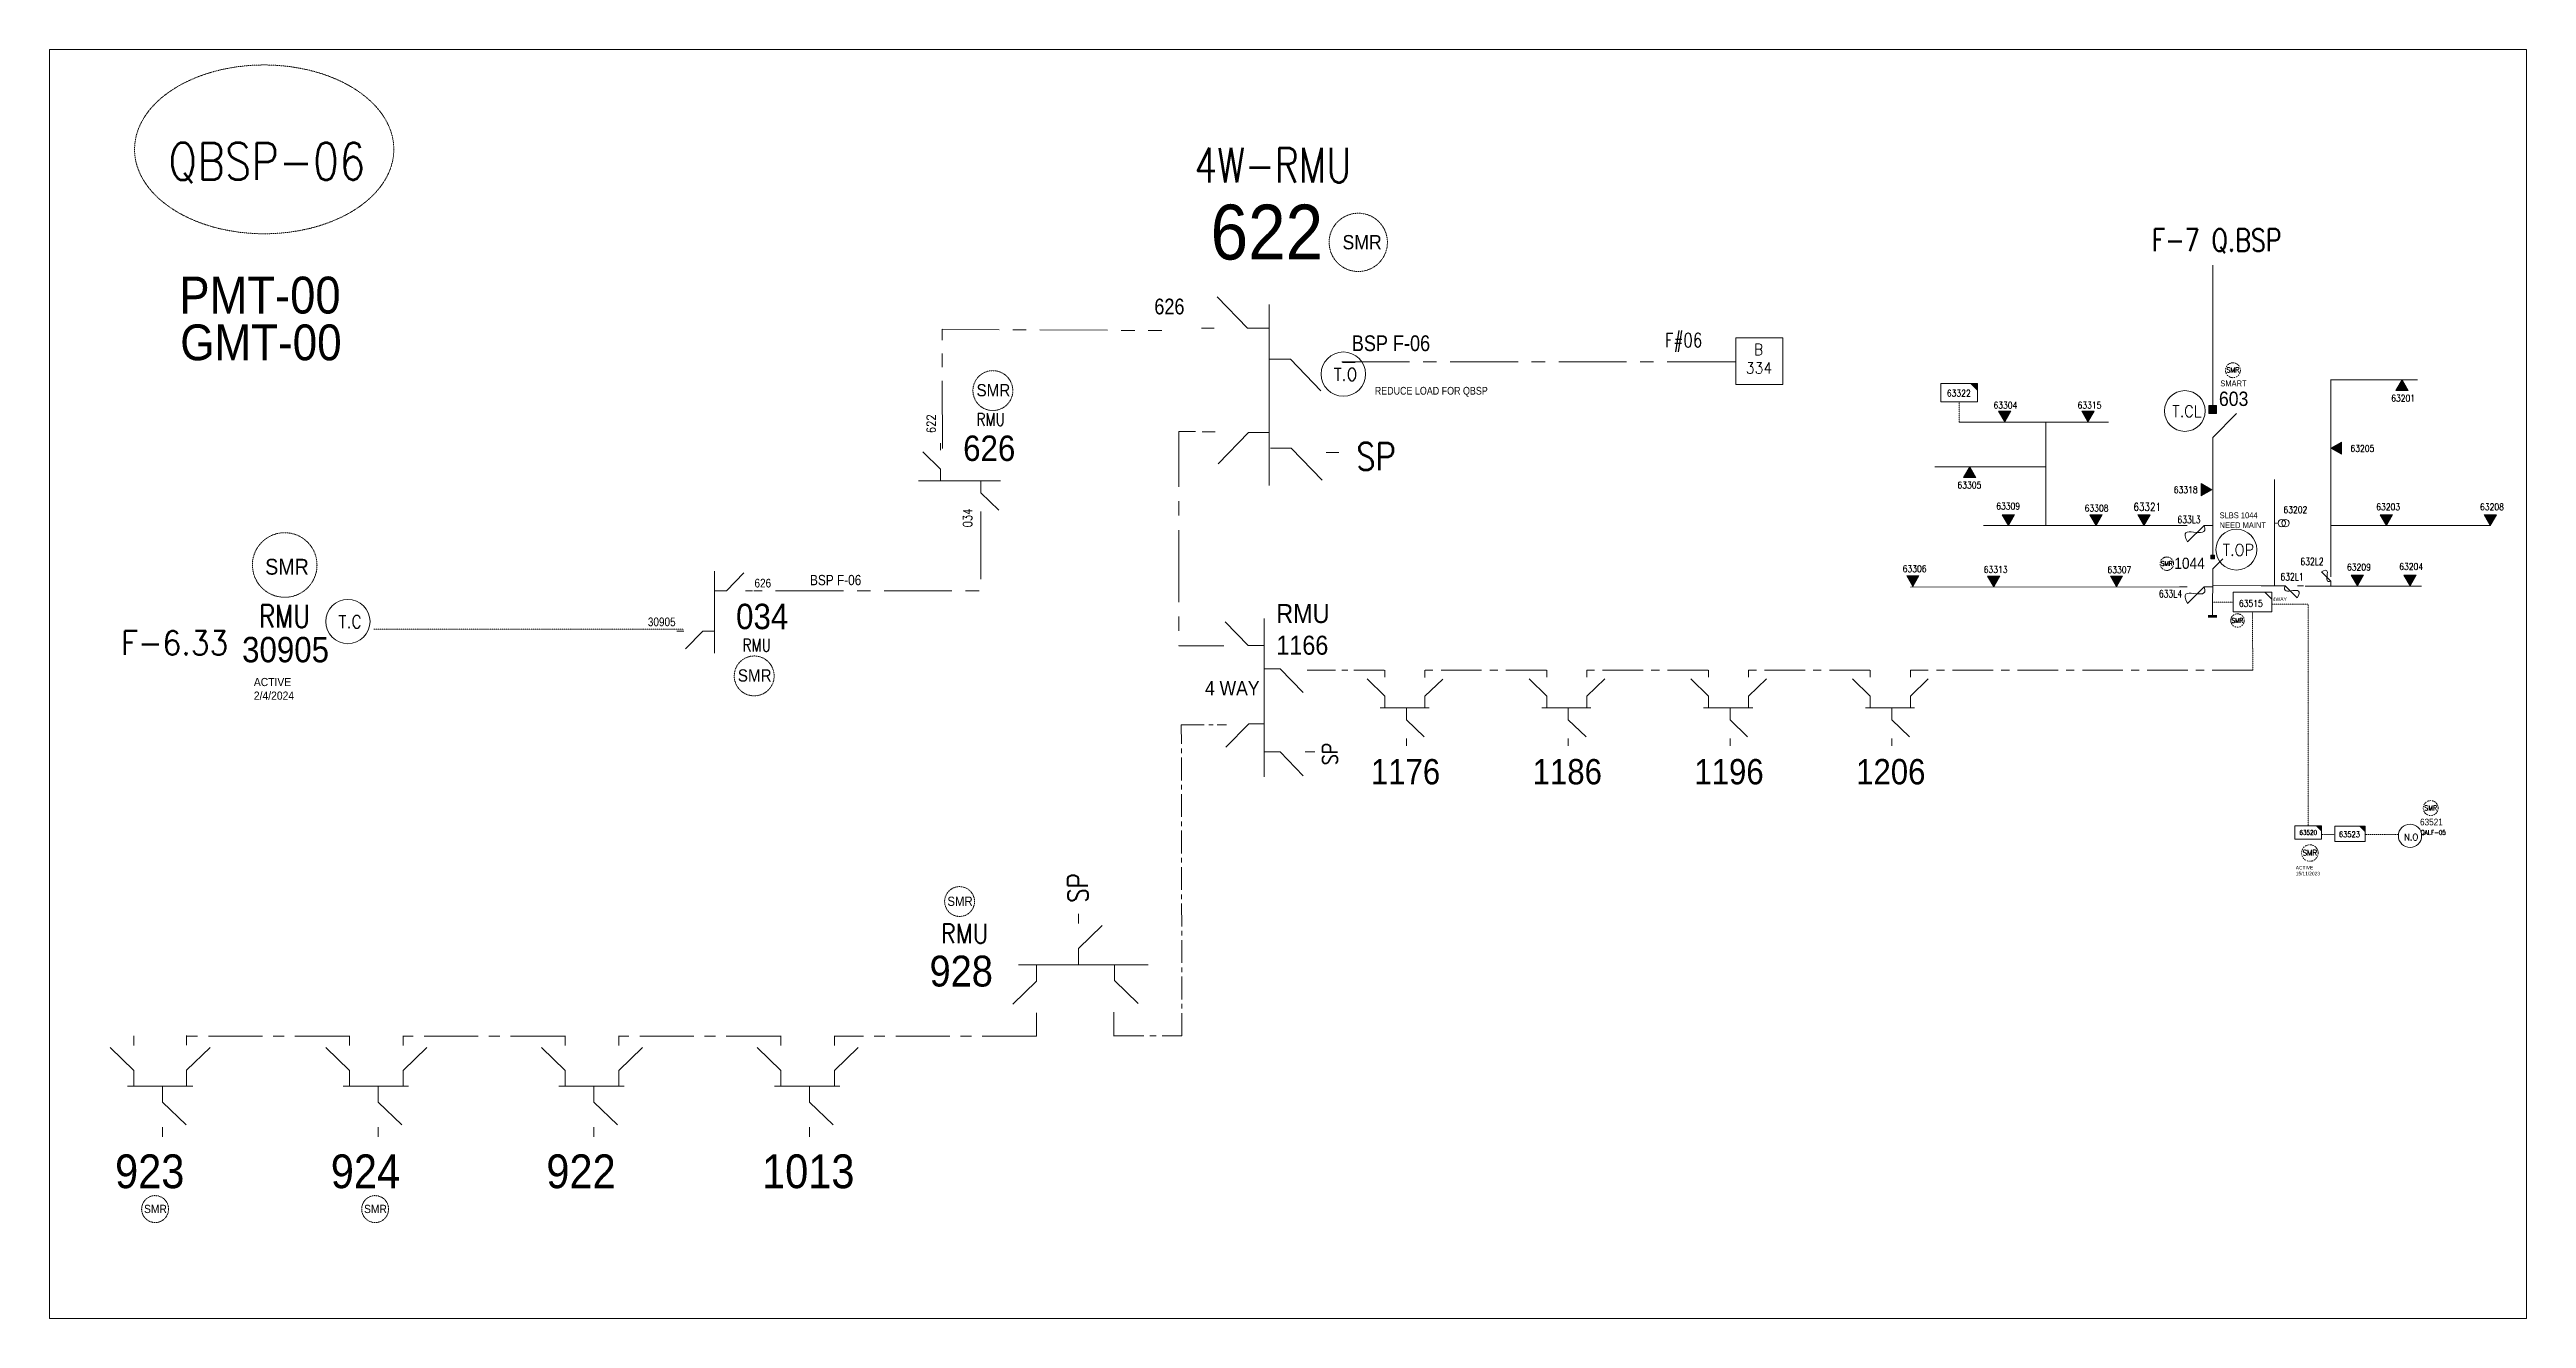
# Model space of a CAD drawing. Header units: metres. Extents: x 65984 to 144644, y -19036 to 23726.
# Drawn here: x 86598 to 88324, y 9279 to 10163 of the extents above; entities that cross this region are included whole.
import ezdxf
from ezdxf.enums import TextEntityAlignment as Align

# ---------------------------------------------------------------- set-up
doc = ezdxf.new("R2010")
doc.units = ezdxf.units.M
doc.header["$MEASUREMENT"] = 0
for name, pattern in [('( Center )', [2, 1.25, -0.25, 0.25, -0.25]), ('DGN Style 2', [0.023128, 0, -0.023128]), ('DGN Style 3', [0.013877, 0, -0.013877]), ('DGN Style 4', [1.6, 0.8, -0.4, 0, -0.4])]:
    doc.linetypes.add(name, pattern=pattern)
doc.layers.get('0').update_dxf_attribs({"color": 95, "lineweight": 40})
for name, color, linetype, lineweight in [('ABS', 7, 'Continuous', 40), ('ABS NUMBER', 112, 'Continuous', 30), ('d_eos', 111, 'Continuous', 40), ('d_eos no', 121, 'Continuous', 40), ('d_fco text', 95, 'Continuous', 40), ('d_switch', 95, 'Continuous', 40), ('d_tf', 1, 'Continuous', 40), ('d_tf no', 6, 'Continuous', 40), ('d_ug cable', 95, 'Continuous', 40), ('d_ug main line', 95, 'Continuous', 40), ('d_village name', 7, 'Continuous', 40), ('FDR  1  16', 234, 'Continuous', 40), ('fedr no', 95, 'Continuous', 40), ('GRID STATION  04', 7, 'Continuous', 40), ('Level 37', 7, 'Continuous', 0), ('O H MAIN FEEDER', 4, 'Continuous', 100), ('SW N O', 114, 'Continuous', 30)]:
    doc.layers.add(name, color=color, linetype=linetype, lineweight=lineweight)
doc.styles.add('NASKHF', font='naskhf.shx', dxfattribs={"height": 8})
doc.styles.add('Style-Arial', font='arial.ttf')
doc.styles.add('Style-ENGINEERING', font='ENGINEERING.shx')
doc.styles.add('Style-msdefault', font='msdefault.shx')
doc.styles.add('Style-simplex', font='simplex.shx')
doc.styles.add('Style-STANDARD', font='STANDARD.shx')

msp = doc.modelspace()

# ---------------------------------------------------------------- texts
at = {"color": 55, "linetype": 'Continuous', "lineweight": 13, "style": 'Style-STANDARD', "width": 0.857143}
msp.add_text('F-7 Q.BSP', height=15.49, dxfattribs=at).set_placement((88108.3, 10030.5), align=Align.MIDDLE_CENTER)
at = {"color": 7, "linetype": 'Continuous', "lineweight": 13, "style": 'Style-STANDARD', "width": 0.833333}
for s, p in [('633L3', (88089, 9835.7)), ('633L4', (88076.1, 9784.1)), ('632L1', (88160.8, 9795.9))]:
    msp.add_text(s, height=5.12, dxfattribs=at).set_placement(p, align=Align.MIDDLE_CENTER)
at = {"color": 94, "linetype": 'Continuous', "lineweight": 13, "style": 'Style-STANDARD', "width": 0.833333}
msp.add_text('632L2', height=5.12, dxfattribs=at).set_placement((88174.7, 9806.5), align=Align.MIDDLE_CENTER)
at = {"layer": 'ABS NUMBER', "color": 2, "lineweight": 13, "style": 'Style-Arial', "width": 0.88}
for s, height, p in [('603', 10, (88120.1, 9919.9)), ('1044', 7.78, (88089.4, 9805.3))]:
    msp.add_text(s, height=height, dxfattribs=at).set_placement(p, align=Align.MIDDLE_CENTER)
at = {"layer": 'd_eos no', "color": 7, "linetype": 'Continuous', "lineweight": 13, "style": 'Style-Arial', "width": 0.88}
for s, height, p in [('PMT-00', 25.7, (86688.8, 10005)), ('GMT-00', 24.95, (86689.4, 9971.7))]:
    msp.add_text(s, height=height, dxfattribs=at).set_placement(p, align=Align.TOP_LEFT)
at = {"layer": 'd_eos no', "color": 7, "linetype": 'Continuous', "lineweight": 13, "ltscale": 0.5625, "style": 'Style-Arial', "width": 0.88}
for s, p in [('1176', (87519, 9668.9)), ('1186', (87631.7, 9668.9)), ('1196', (87744.4, 9668.9)), ('1206', (87857.1, 9668.9))]:
    msp.add_text(s, height=17.65, dxfattribs=at).set_placement(p, align=Align.TOP_LEFT)
at = {"layer": 'd_eos no', "color": 2, "linetype": 'Continuous', "lineweight": 13, "ltscale": 0.75, "style": 'Style-Arial', "width": 0.88}
for s, p in [('923', (86644, 9393.4)), ('924', (86794.3, 9393.4))]:
    msp.add_text(s, height=23.54, dxfattribs=at).set_placement(p, align=Align.TOP_LEFT)
at = {"layer": 'd_eos no', "color": 7, "linetype": 'Continuous', "lineweight": 13, "ltscale": 0.75, "style": 'Style-Arial', "width": 0.88}
for s, p in [('922', (86944.5, 9393.4)), ('1013', (87094.8, 9393.4))]:
    msp.add_text(s, height=23.54, dxfattribs=at).set_placement(p, align=Align.TOP_LEFT)
at = {"layer": 'd_eos no', "color": 7, "linetype": 'Continuous', "lineweight": 13, "ltscale": 0.421875, "insert": (87453.1, 9776.9), "char_height": 13.24, "width": 34.253, "attachment_point": 1, "style": 'Style-STANDARD'}
msp.add_mtext('\\fArial|b0|i0|c178178|p39;\\H1x;\\W0.88;RMU\\P1166', dxfattribs=at)
at = {"layer": 'd_eos no', "color": 7, "linetype": 'Continuous', "lineweight": 13, "ltscale": 0.316406, "insert": (87403.4, 9723.2), "char_height": 9.93, "width": 59.581, "attachment_point": 1, "style": 'Style-STANDARD'}
msp.add_mtext('\\fArial|b0|i0|c178178|p39;\\H1x;\\W0.88;4 WAY', dxfattribs=at)
at = {"layer": 'd_switch', "color": 220, "linetype": 'Continuous', "lineweight": 13, "style": 'Style-msdefault', "width": 0.857143}
msp.add_text('BSP F-06', height=10.98, dxfattribs=at).set_placement((87505.7, 9964.1), align=Align.TOP_LEFT)
at = {"layer": 'd_switch', "color": 2, "linetype": 'Continuous', "lineweight": 30, "ltscale": 0.9, "style": 'Style-ENGINEERING', "width": 0.857143}
msp.add_text('REDUCE LOAD FOR QBSP', height=5.421, rotation=0.0026, dxfattribs=at).set_placement((87521.7, 9928.2), align=Align.TOP_LEFT)
at = {"layer": 'd_switch', "color": 7, "linetype": 'Continuous', "lineweight": 13, "width": 0.857143}
for s, height, style, p in [('626', 6.08, 'Style-ENGINEERING', (87089.5, 9794.5)), ('BSP F-06', 7.19, 'Style-msdefault', (87128.2, 9797.2)), ('30905', 6.08, 'Style-ENGINEERING', (87015.2, 9767.5))]:
    msp.add_text(s, height=height, dxfattribs=dict(at, style=style)).set_placement(p, align=Align.TOP_LEFT)
at = {"layer": 'd_tf no', "color": 1, "linetype": 'Continuous', "lineweight": 13, "ltscale": 0.9, "style": 'Style-simplex', "width": 0.909091}
for p in [(88119.6, 9940), (88257.4, 9634.8)]:
    msp.add_text('SMR', height=3.54, dxfattribs=at).set_placement(p, align=Align.MIDDLE_CENTER)
at = {"layer": 'd_tf no', "color": 94, "linetype": 'Continuous', "lineweight": 13, "style": 'Style-STANDARD', "width": 0.909091}
for s, p in [('63304', (87961.1, 9915.4)), ('63315', (88019.7, 9915.4)), ('63201', (88238.2, 9920.3)), ('63205', (88209.8, 9885.3)), ('63305', (87936, 9859.8)), ('63318', (88086.7, 9856.5)), ('63309', (87963, 9845.1)), ('63308', (88024.6, 9843.7)), ('63202', (88163.1, 9842.6)), ('63203', (88227.8, 9844.6)), ('63208', (88300.1, 9844.6)), ('63306', (87897.8, 9801.5)), ('63313', (87954.3, 9800.9)), ('63307', (88040.5, 9800.8)), ('63209', (88207.4, 9802.6)), ('63204', (88243.8, 9803))]:
    msp.add_text(s, height=4.69, dxfattribs=at).set_placement(p, align=Align.MIDDLE_CENTER)
at = {"layer": 'd_tf no', "color": 1, "linetype": 'Continuous', "lineweight": 13, "ltscale": 0.81, "style": 'Style-simplex', "width": 0.909091}
for p in [(88073.5, 9805.1), (88122.7, 9765.5)]:
    msp.add_text('SMR', height=3.19, dxfattribs=at).set_placement(p, align=Align.MIDDLE_CENTER)
at = {"layer": 'd_tf no', "color": 2, "linetype": 'Continuous', "lineweight": 13, "width": 0.909091}
for s, style, p in [('63515', 'Style-STANDARD', (88132.1, 9777.3)), ('63521', 'Style-msdefault', (88257.9, 9625))]:
    msp.add_text(s, height=4.69, dxfattribs=dict(at, style=style)).set_placement(p, align=Align.MIDDLE_CENTER)
at = {"layer": 'd_tf no', "color": 2, "linetype": 'Continuous', "lineweight": 13, "ltscale": 0.782638, "style": 'Style-STANDARD', "width": 0.909091}
msp.add_text('63520', height=3.16, dxfattribs=at).set_placement((88172.1, 9617.7), align=Align.MIDDLE_CENTER)
at = {"layer": 'd_tf no', "color": 94, "linetype": 'Continuous', "lineweight": 40, "ltscale": 0.86824, "style": 'Style-STANDARD', "width": 0.909091}
msp.add_text('63523', height=3.77, dxfattribs=at).set_placement((88200.8, 9616.4), align=Align.MIDDLE_CENTER)
at = {"layer": 'd_tf no', "color": 1, "linetype": 'Continuous', "lineweight": 13, "style": 'Style-simplex', "width": 0.909091}
msp.add_text('SMR', height=3.94, dxfattribs=at).set_placement((88173.2, 9603.6), align=Align.MIDDLE_CENTER)
at = {"layer": 'd_tf no', "color": 2, "lineweight": 13, "attachment_point": 1, "style": 'NASKHF'}
for insert, char_height in [((87499.2, 10034), 9.953), ((87244.2, 9930.2), 8.567), ((86748.6, 9808.4), 11.059), ((87077.9, 9731.4), 8.567), ((86664.2, 9358.3), 5.783), ((86817.5, 9358.3), 5.783)]:
    msp.add_mtext('\\Fmsdefault;\\H1x;\\W0.925;SMR\\P', dxfattribs=dict(at, insert=insert, char_height=char_height))
at = {"layer": 'd_tf no', "color": 94, "linetype": 'Continuous', "lineweight": 13, "insert": (87928.6, 9923.8), "char_height": 4.694, "width": 22.699, "attachment_point": 5, "line_spacing_factor": 0.6, "style": 'Style-STANDARD'}
msp.add_mtext('\\H1x;\\W0.909091;63322', dxfattribs=at)
at = {"layer": 'd_tf no', "color": 2, "linetype": 'Continuous', "lineweight": 40, "insert": (88110.8, 9932.7), "char_height": 4.136, "attachment_point": 1, "style": 'NASKHF'}
msp.add_mtext('\\Fmsdefault;\\H1x;\\W0.947368;SMART', dxfattribs=at)
at = {"layer": 'd_tf no', "color": 94, "linetype": 'Continuous', "lineweight": 13, "ltscale": 1.293568, "insert": (88059.9, 9844.6), "char_height": 5.418, "width": 10.262, "attachment_point": 5, "line_spacing_factor": 0.6, "style": 'Style-STANDARD'}
msp.add_mtext('\\H1x;\\W0.909091;63321', dxfattribs=at)
at = {"layer": 'd_tf no', "color": 1, "linetype": 'Continuous', "lineweight": 40, "insert": (88110.3, 9840.8), "char_height": 4.136, "attachment_point": 1, "style": 'NASKHF'}
msp.add_mtext('\\Fmsdefault;\\H1x;\\W0.947368;SLBS 1044\\PNEED MAINT', dxfattribs=at)
at = {"layer": 'd_tf no', "color": 121, "linetype": 'Continuous', "lineweight": 40, "insert": (86740.7, 9725.4), "char_height": 5.693, "width": 101.407, "attachment_point": 1, "style": 'NASKHF'}
msp.add_mtext('\\Fmsdefault;\\H1x;\\W0.945946;ACTIVE\\P2/4/2024\\P', dxfattribs=at)
at = {"layer": 'd_tf no', "color": 121, "linetype": 'Continuous', "lineweight": 40, "insert": (88163.4, 9594.4), "char_height": 2.452, "attachment_point": 1, "style": 'NASKHF'}
msp.add_mtext('\\Fmsdefault;\\H1x;\\W0.945946;ACTIVE\\P15/11/2023', dxfattribs=at)
at = {"layer": 'd_tf no', "color": 1, "lineweight": 13, "insert": (87223.9, 9573), "char_height": 6.425, "attachment_point": 1, "style": 'NASKHF'}
msp.add_mtext('\\Fmsdefault;\\H1x;\\W0.925;SMR\\P', dxfattribs=at)
at = {"layer": 'fedr no', "color": 6, "linetype": 'Continuous', "lineweight": 13, "style": 'Style-STANDARD', "width": 0.909091}
msp.add_text('QBSP-06', height=25.8, dxfattribs=at).set_placement((86749.8, 10085.4), align=Align.MIDDLE_CENTER)
at = {"layer": 'fedr no', "color": 55, "linetype": 'Continuous', "lineweight": 13, "insert": (86685.6, 9749.8), "char_height": 16.76, "attachment_point": 5, "style": 'Style-STANDARD'}
msp.add_mtext('F-6.33', dxfattribs=at)
at = {"layer": 'fedr no', "color": 6, "linetype": 'Continuous', "lineweight": 13, "insert": (88259.2, 9617.6), "char_height": 3.15, "attachment_point": 5, "style": 'Style-STANDARD'}
msp.add_mtext('QAI.F-05', dxfattribs=at)
at = {"layer": 'GRID STATION  04', "color": 3, "linetype": 'Continuous', "lineweight": 13, "style": 'Style-STANDARD', "width": 0.866667}
msp.add_text('F#06', height=9.76, dxfattribs=at).set_placement((87736.9, 9960.7), align=Align.MIDDLE_CENTER)
at = {"layer": 'GRID STATION  04', "color": 3, "linetype": 'Continuous', "lineweight": 13, "style": 'Style-STANDARD'}
for s, p in [('B', (87789.1, 9954.2)), ('334', (87789.4, 9941.4))]:
    msp.add_text(s, height=7.81, dxfattribs=at).set_placement(p, align=Align.MIDDLE_CENTER)
at = {"layer": 'Level 37', "color": 2, "linetype": 'Continuous', "lineweight": 13, "style": 'Style-STANDARD'}
for s, height, width, p in [('4W-RMU', 23.96, 0.854701, (87450.7, 10082.7)), ('RMU', 8.85, 0.854701, (87254.1, 9905.5)), ('SP', 18.87, 0.909091, (87522.5, 9879.7)), ('RMU', 8.85, 0.854701, (87091.1, 9748.2))]:
    msp.add_text(s, height=height, dxfattribs=dict(at, width=width)).set_placement(p, align=Align.MIDDLE_CENTER)
at = {"layer": 'Level 37', "color": 2, "linetype": 'Continuous', "lineweight": 13}
for s, height, style, width, p in [('622', 38.24, 'Style-Arial', 0.88, (87407.3, 10055.2)), ('626', 10.98, 'Style-msdefault', 0.857143, (87368.1, 9989.7)), ('626', 17.72, 'Style-Arial', 0.88, (87234.9, 9894.3)), ('034', 17.72, 'Style-Arial', 0.88, (87076.7, 9777.1)), ('30905', 17.72, 'Style-Arial', 0.88, (86732.5, 9754))]:
    msp.add_text(s, height=height, dxfattribs=dict(at, style=style, width=width)).set_placement(p, align=Align.TOP_LEFT)
at = {"layer": 'Level 37', "color": 7, "linetype": 'Continuous', "lineweight": 13, "style": 'Style-STANDARD', "width": 0.909091}
for s, p in [('622', (87212.6, 9902.5)), ('034', (87238, 9836.9))]:
    msp.add_text(s, height=6.18, rotation=90, dxfattribs=at).set_placement(p, align=Align.MIDDLE_CENTER)
at = {"layer": 'Level 37', "color": 2, "linetype": 'Continuous', "lineweight": 13, "ltscale": 1.506577, "style": 'Style-STANDARD', "width": 0.854701}
msp.add_text('RMU', height=15.85, dxfattribs=at).set_placement((86762.1, 9768.4), align=Align.MIDDLE_CENTER)
at = {"layer": 'Level 37', "color": 2, "linetype": 'Continuous', "lineweight": 13, "ltscale": 0.989204, "style": 'Style-msdefault', "width": 0.857143}
msp.add_text('4WAY', height=2.53, dxfattribs=at).set_placement((88157.2, 9781.5), align=Align.TOP_RIGHT)
at = {"layer": 'Level 37', "color": 7, "linetype": 'Continuous', "lineweight": 13, "ltscale": 0.5625, "style": 'Style-STANDARD', "width": 0.909091}
msp.add_text('SP', height=10.62, rotation=90, dxfattribs=at).set_placement((87490.5, 9672.4), align=Align.MIDDLE_CENTER)
at = {"layer": 'Level 37', "color": 2, "linetype": 'Continuous', "lineweight": 13, "ltscale": 0.75, "style": 'Style-STANDARD', "width": 0.909091}
msp.add_text('SP', height=14.15, rotation=90, dxfattribs=at).set_placement((87314.8, 9579.1), align=Align.MIDDLE_CENTER)
at = {"layer": 'Level 37', "color": 2, "linetype": 'Continuous', "lineweight": 13, "ltscale": 0.5625, "style": 'Style-simplex', "width": 0.854701}
msp.add_text('RMU', height=13.48, dxfattribs=at).set_placement((87235.9, 9547.3), align=Align.MIDDLE_CENTER)
at = {"layer": 'Level 37', "color": 2, "linetype": 'Continuous', "lineweight": 13, "ltscale": 0.5625, "style": 'Style-Arial', "width": 0.88}
msp.add_text('928', height=21.51, dxfattribs=at).set_placement((87211.5, 9531.9), align=Align.TOP_LEFT)

# ---------------------------------------------------------------- blocks, each defined once
blk = doc.blocks.new('*U1297')
at = {"layer": 'd_eos', "color": 2, "linetype": 'Continuous', "lineweight": 13, "ltscale": 1.13086}
for p, q in [((-4.63, 8.41), (-11.43, 15.41)), ((0.02, 16.15), (0.02, -16.17)), ((-12.08, 8.41), (-14.9, 8.41)), ((0.02, 8.41), (-4.63, 8.41)), ((0.02, -7.45), (4.67, -7.45)), ((4.67, -7.45), (11.46, -14.45)), ((12.11, -7.45), (14.93, -7.45))]:
    blk.add_line(p, q, dxfattribs=at)
blk = doc.blocks.new('*U1091')
at = {"layer": 'd_eos', "color": 2, "linetype": 'Continuous', "lineweight": 13, "ltscale": 0.919211}
for p, q in [((7.44, 12.11), (7.44, 14.93)), ((7.44, 4.67), (14.44, 11.46)), ((-16.16, 0.02), (16.16, 0.02)), ((-8.42, 0.02), (-8.42, -4.63)), ((7.44, 0.02), (7.44, 4.67)), ((-8.42, -4.63), (-15.42, -11.43)), ((-8.42, -12.08), (-8.42, -14.9))]:
    blk.add_line(p, q, dxfattribs=at)
blk = doc.blocks.new('*U4132')
at = {"layer": 'SW N O', "color": 1, "lineweight": 13, "ltscale": 0.426762}
blk.add_circle((0, 0), 16.8, dxfattribs=at)
at = {"layer": 'SW N O', "color": 1, "lineweight": 13, "style": 'Style-STANDARD'}
blk.add_text('T.C', height=9.6, dxfattribs=at).set_placement((1.7, -0.2), align=Align.MIDDLE_CENTER)
blk = doc.blocks.new('TF_2_3')
at = {"layer": 'd_village name', "color": 0, "linetype": 'Continuous', "lineweight": -2, "ltscale": 500}
blk.add_line((3150, 2475), (4950, 675), dxfattribs=at)
blk.add_3dface([(-5050, 2475), (4950, 2475), (4950, -2525), (-5050, -2525)], dxfattribs=at)
blk = doc.blocks.new('exist.us-1000kva_1_2')
at = {"layer": 'd_village name', "color": 0, "linetype": 'Continuous', "lineweight": -2, "ltscale": 500, "flags": 128}
blk.add_lwpolyline([(19997, 6459), (16400, 10000), (20000, 10000)], close=True, dxfattribs=at)
at = {"layer": 'd_village name', "color": 0, "linetype": 'Continuous', "lineweight": -2, "ltscale": 500, "extrusion": (0, 0, -1)}
blk.add_solid([(-19997, 6459), (-16400, 10000), (-20000, 10000)], dxfattribs=at)
at = {"layer": 'd_village name', "color": 0, "linetype": 'DGN Style 3', "lineweight": -2, "ltscale": 500, "xscale": 2, "yscale": 2}
blk.add_blockref('TF_2_3', (10100, 5050), dxfattribs=at)
blk = doc.blocks.new('*U4216')
at = {"layer": 'SW N O', "color": 3, "lineweight": 13, "ltscale": 0.426762}
blk.add_circle((0, 0), 16.8, dxfattribs=at)
at = {"layer": 'SW N O', "color": 3, "lineweight": 13, "insert": (1.7, -1.8), "char_height": 9.6, "attachment_point": 5, "line_spacing_factor": 0.6, "style": 'Style-STANDARD'}
blk.add_mtext('N.O', dxfattribs=at)
blk = doc.blocks.new('SS_1_2')
at = {"layer": 'd_village name', "color": 0, "linetype": 'ByBlock', "lineweight": -2, "ltscale": 500, "flags": 128}
blk.add_lwpolyline([(3475, 2125), (5225, 2125), (5225, 375)], close=True, dxfattribs=at)
at = {"layer": 'd_village name', "color": 0, "linetype": 'ByBlock', "lineweight": -2, "ltscale": 500, "extrusion": (0, 0, -1)}
blk.add_solid([(-3475, 2125), (-5225, 2125), (-5225, 375)], dxfattribs=at)
at = {"layer": 'd_village name', "color": 0, "linetype": 'ByBlock', "lineweight": -2, "ltscale": 500}
blk.add_3dface([(-4775, 2125), (5225, 2125), (5225, -2875), (-4775, -2875)], dxfattribs=at)
blk = doc.blocks.new('TRANS_2_2')
at = {"color": 0, "linetype": 'Continuous', "lineweight": -2, "ltscale": 500, "flags": 128}
blk.add_lwpolyline([(8668600, 4991700), (8668600, -5008300), (9500, -8300)], close=True, dxfattribs=at)
at = {"color": 0, "linetype": 'Continuous', "lineweight": -2, "ltscale": 500}
blk.add_solid([(8668600, 4991700), (8668600, -5008300), (9500, -8300)], dxfattribs=at)
blk = doc.blocks.new('TFU_181')
at = {"layer": 'd_fco text', "color": 0, "linetype": 'DGN Style 2', "lineweight": -2, "ltscale": 500}
blk.add_line((0, 5000), (0, 0), dxfattribs=at)
at = {"layer": 'd_fco text', "color": 0, "linetype": 'Continuous', "lineweight": -2, "ltscale": 500}
for centre in [(0, 15000), (0, 10000)]:
    blk.add_circle(centre, 5000, dxfattribs=at)
blk = doc.blocks.new('TF_1_3')
at = {"layer": 'd_village name', "color": 0, "linetype": 'Continuous', "lineweight": -2, "ltscale": 500}
blk.add_line((3150, 2475), (4950, 675), dxfattribs=at)
blk.add_3dface([(-5050, 2475), (4950, 2475), (4950, -2525), (-5050, -2525)], dxfattribs=at)
blk = doc.blocks.new('FUSE01_1')
at = {"color": 0, "linetype": 'ByBlock', "lineweight": -2, "ltscale": 500}
blk.add_line((0, -8575), (0, -11275), dxfattribs=at)
at = {"color": 0, "linetype": 'ByBlock', "lineweight": -2, "ltscale": 500, "flags": 128}
blk.add_lwpolyline([(0, 25), (0, -2875), (-5600, -8475)], dxfattribs=at)
at = {"color": 0, "linetype": 'ByBlock', "lineweight": -2, "ltscale": 500}
blk.add_open_spline([(-5600, -8475), (1700, -12675), (-5800, -675), (0, -2875)], degree=3, dxfattribs=at)
blk = doc.blocks.new('ABS2_1_1')
at = {"color": 0, "linetype": 'ByBlock', "lineweight": -2, "ltscale": 500}
for q in [(-29900, 43500), (0, 0)]:
    blk.add_line((0, 13600), q, dxfattribs=at)
at = {"color": 0, "linetype": 'ByBlock', "lineweight": -2, "ltscale": 500, "flags": 128}
for points in [[(5000, 43600), (-5000, 43600), (-5000, 53600), (5000, 53600)], [(3791, 49653), (3791, 49653), (3791, 49653)]]:
    blk.add_lwpolyline(points, close=True, dxfattribs=at)
at = {"color": 0, "linetype": 'ByBlock', "lineweight": -2, "ltscale": 500}
for points in [[(5000, 43600), (-5000, 43600), (5000, 53600), (-5000, 53600)], [(3791, 49653), (3791, 49653), (3791, 49653)]]:
    blk.add_solid(points, dxfattribs=at)
blk = doc.blocks.new('*U4335')
at = {"layer": 'SW N O', "color": 3, "lineweight": 13, "ltscale": 0.426762}
blk.add_circle((0, 0), 16.8, dxfattribs=at)
at = {"layer": 'SW N O', "color": 3, "lineweight": 13, "style": 'Style-STANDARD'}
blk.add_text('T.O', height=9.6, dxfattribs=at).set_placement((1.7, -0.2), align=Align.MIDDLE_CENTER)
blk = doc.blocks.new('*U4393')
at = {"layer": 'SW N O', "color": 1, "lineweight": 13, "ltscale": 0.426762}
blk.add_circle((0, 0), 16.8, dxfattribs=at)
at = {"layer": 'SW N O', "color": 1, "lineweight": 13, "style": 'Style-STANDARD'}
blk.add_text('T.CL', height=9.6, dxfattribs=at).set_placement((1.7, -0.2), align=Align.MIDDLE_CENTER)
blk = doc.blocks.new('*U4395')
at = {"layer": 'SW N O', "color": 151, "lineweight": 13, "ltscale": 0.426762}
blk.add_circle((0, 0), 16.8, dxfattribs=at)
at = {"layer": 'SW N O', "color": 151, "lineweight": 13, "style": 'Style-STANDARD'}
blk.add_text('T.OP', height=9.6, dxfattribs=at).set_placement((1.7, -0.2), align=Align.MIDDLE_CENTER)

# ---------------------------------------------------------------- linework, layer by layer
at = {"color": 94, "linetype": 'Continuous', "lineweight": 13, "ltscale": 0.426762}
for p, q in [((88187.5, 9933.1), (88248.2, 9933.1)), ((87989.3, 9903.5), (88032.8, 9903.5)), ((87989.3, 9872.4), (87911.8, 9872.4)), ((88148.5, 9863.6), (88148.5, 9789.6)), ((88083, 9831.6), (87945.8, 9831.6)), ((88187.9, 9831.6), (88298.9, 9831.6)), ((88084.1, 9788.9), (87895, 9788.7)), ((88139.4, 9789.6), (88151.6, 9789.6)), ((88169.9, 9789.4), (88251, 9789.4))]:
    msp.add_line(p, q, dxfattribs=at)
at = {"color": 94, "linetype": 'DGN Style 3', "lineweight": 13}
for p, q in [((87928.9, 9917.8), (87928.9, 9903.5)), ((88119.7, 9778.1), (88105.6, 9778.1)), ((88133.3, 9771.4), (88133.4, 9730.9)), ((88146.8, 9776.7), (88172, 9776.7)), ((88172, 9622.3), (88172, 9776.7)), ((88181.3, 9616.2), (88190.7, 9616.3)), ((88211.7, 9616.3), (88235, 9616.3))]:
    msp.add_line(p, q, dxfattribs=at)
at = {"color": 94, "linetype": 'Continuous', "lineweight": 13, "ltscale": 0.384086}
msp.add_line((88105.5, 9789.7), (88139.4, 9789.6), dxfattribs=at)
at = {"color": 94, "linetype": 'Continuous', "lineweight": 13, "ltscale": 0.426762, "flags": 128}
for points in [[(88187.9, 9795.8), (88187.9, 9933.1), (88187.5, 9933.1)], [(87989.3, 9831.6), (87989.3, 9903.5), (87928.9, 9903.5)], [(88187.9, 9789.4), (88187.9, 9792.2)]]:
    msp.add_lwpolyline(points, dxfattribs=at)
at = {"layer": 'd_eos', "color": 2, "linetype": 'Continuous', "lineweight": 13, "ltscale": 2.003388}
for p, q in [((87433.1, 9969), (87411.8, 9990.9)), ((87448.2, 9859.5), (87448.2, 9985.6)), ((87409.8, 9969), (87400.9, 9969)), ((87447.7, 9969), (87433.1, 9969)), ((87448.3, 9947.5), (87462.9, 9947.5)), ((87462.9, 9947.5), (87484.2, 9925.5)), ((87499.3, 9945.1), (87508.1, 9945.1)), ((87410.4, 9896.9), (87401.5, 9896.9)), ((87433.8, 9896.5), (87412.5, 9874.5)), ((87448.4, 9896.5), (87433.8, 9896.5)), ((87449, 9885.6), (87463.6, 9885.6)), ((87463.7, 9885.3), (87485, 9863.3)), ((87487.8, 9882.4), (87496.7, 9882.4))]:
    msp.add_line(p, q, dxfattribs=at)
at = {"layer": 'd_eos', "color": 7, "linetype": 'Continuous', "lineweight": 13, "ltscale": 1.502541}
for p, q in [((87433.4, 9747.9), (87417.4, 9764.4)), ((87444.7, 9656.5), (87444.7, 9766.9)), ((87409.9, 9747.7), (87416.5, 9747.7)), ((87444.3, 9747.9), (87433.4, 9747.9)), ((87444.8, 9731.8), (87455.7, 9731.8)), ((87455.7, 9731.8), (87471.7, 9715.3)), ((87411.9, 9692.7), (87418.5, 9692.7)), ((87433.9, 9693.5), (87417.9, 9677.1)), ((87444.8, 9693.5), (87433.9, 9693.5)), ((87444.7, 9673.8), (87455.7, 9673.8)), ((87455.7, 9673.8), (87471.7, 9657.3)), ((87473.2, 9673.8), (87479.9, 9673.8)), ((86693.8, 9469.5), (86693.8, 9476.2)), ((86807.4, 9469.4), (86807.4, 9476.1)), ((86844.7, 9469.4), (86844.7, 9476.1)), ((86957.6, 9469.4), (86957.6, 9476.1)), ((86994.9, 9469.4), (86994.9, 9476.1)), ((87107.9, 9469.4), (87107.9, 9476.1)), ((87145.2, 9469.4), (87145.2, 9476.1)), ((86693.8, 9452), (86710.3, 9468)), ((86807.4, 9451.9), (86790.9, 9467.9)), ((86844.7, 9451.9), (86861.2, 9467.9)), ((86957.6, 9451.9), (86941.1, 9467.9)), ((86994.9, 9451.9), (87011.4, 9467.9)), ((87107.9, 9451.9), (87091.4, 9467.9)), ((87145.2, 9451.9), (87161.7, 9467.9)), ((86693.8, 9441.1), (86693.8, 9452)), ((86807.4, 9441), (86807.4, 9451.9)), ((86844.7, 9441), (86844.7, 9451.9)), ((86953.1, 9441), (86998.6, 9441)), ((86957.6, 9441), (86957.6, 9451.9)), ((86977.6, 9440.8), (86977.6, 9429.9)), ((86994.9, 9441), (86994.9, 9451.9)), ((87103.4, 9441), (87148.9, 9441)), ((87107.9, 9441), (87107.9, 9451.9)), ((87127.9, 9440.8), (87127.9, 9429.9)), ((87145.2, 9441), (87145.2, 9451.9)), ((86977.6, 9429.9), (86994.1, 9413.9)), ((87127.9, 9429.9), (87144.4, 9413.9)), ((86977.6, 9412.4), (86977.6, 9405.7)), ((87127.9, 9412.4), (87127.9, 9405.7))]:
    msp.add_line(p, q, dxfattribs=at)
at = {"layer": 'd_eos', "color": 7, "linetype": 'Continuous', "lineweight": 13, "ltscale": 1.126906}
for p, q in [((87474.7, 9730.9), (87479.7, 9730.9)), ((87528.8, 9712.8), (87516.5, 9724.8)), ((87528.8, 9725.9), (87528.8, 9730.9)), ((87556.6, 9725.8), (87556.6, 9730.8)), ((87556.6, 9712.6), (87569, 9724.6)), ((87641.5, 9712.8), (87629.2, 9724.8)), ((87641.5, 9725.9), (87641.5, 9730.9)), ((87669.5, 9725.9), (87669.5, 9730.9)), ((87669.5, 9712.8), (87681.9, 9724.8)), ((87754.2, 9712.8), (87741.8, 9724.8)), ((87754.2, 9725.9), (87754.2, 9730.9)), ((87782.2, 9725.9), (87782.2, 9730.9)), ((87782.2, 9712.8), (87794.6, 9724.8)), ((87866.9, 9712.8), (87854.6, 9724.8)), ((87866.9, 9725.9), (87866.9, 9730.9)), ((87894.9, 9725.9), (87894.9, 9730.9)), ((87894.9, 9712.8), (87907.3, 9724.8)), ((87525.5, 9704.6), (87559.6, 9704.6)), ((87528.8, 9704.6), (87528.8, 9712.8)), ((87543.8, 9704.5), (87543.8, 9696.3)), ((87556.6, 9704.4), (87556.6, 9712.6)), ((87638.2, 9704.6), (87672.3, 9704.6)), ((87641.5, 9704.6), (87641.5, 9712.8)), ((87656.5, 9704.5), (87656.5, 9696.3)), ((87669.5, 9704.6), (87669.5, 9712.8)), ((87750.8, 9704.6), (87785, 9704.6)), ((87754.2, 9704.6), (87754.2, 9712.8)), ((87769.2, 9704.5), (87769.2, 9696.3)), ((87782.2, 9704.6), (87782.2, 9712.8)), ((87863.6, 9704.6), (87897.7, 9704.6)), ((87866.9, 9704.6), (87866.9, 9712.8)), ((87881.9, 9704.5), (87881.9, 9696.3)), ((87894.9, 9704.6), (87894.9, 9712.8)), ((87543.8, 9696.3), (87556.2, 9684.3)), ((87543.8, 9683.1), (87543.8, 9678.1)), ((87656.5, 9696.3), (87668.9, 9684.3)), ((87656.5, 9683.1), (87656.5, 9678.1)), ((87769.2, 9696.3), (87781.5, 9684.3)), ((87769.2, 9683.1), (87769.2, 9678.1)), ((87881.9, 9696.3), (87894.3, 9684.3)), ((87881.9, 9683.1), (87881.9, 9678.1))]:
    msp.add_line(p, q, dxfattribs=at)
at = {"layer": 'd_eos', "color": 2, "linetype": 'Continuous', "lineweight": 13, "ltscale": 1.502541}
for p, q in [((87315.2, 9554.3), (87315.2, 9561)), ((87315.2, 9536.8), (87331.7, 9552.8)), ((87315.2, 9525.9), (87315.2, 9536.8)), ((87286, 9514.2), (87269.6, 9498.2)), ((87363.9, 9525.5), (87273.5, 9525.5)), ((87286, 9525.1), (87286, 9514.2)), ((87340.4, 9525.6), (87340.4, 9514.6)), ((87340.4, 9514.6), (87356.9, 9498.6)), ((86657.1, 9469.4), (86657.1, 9476.1)), ((86657.1, 9451.9), (86640.6, 9467.9)), ((86652.7, 9441), (86698.2, 9441)), ((86657.1, 9441), (86657.1, 9451.9)), ((86677.1, 9440.8), (86677.1, 9429.9)), ((86802.9, 9441), (86848.4, 9441)), ((86827.4, 9440.8), (86827.4, 9429.9)), ((86677.1, 9429.9), (86693.6, 9413.9)), ((86827.4, 9429.9), (86843.9, 9413.9)), ((86677.1, 9412.4), (86677.1, 9405.7)), ((86827.4, 9412.4), (86827.4, 9405.7))]:
    msp.add_line(p, q, dxfattribs=at)
at = {"layer": 'd_ug cable', "color": 7, "linetype": 'DGN Style 3', "lineweight": 13, "flags": 128}
msp.add_lwpolyline([(86824.4, 9759.4), (86824.4, 9759.4), (86824.4, 9759.4), (87040.3, 9759.4)], dxfattribs=at)
at = {"layer": 'd_ug cable', "color": 1, "linetype": 'DGN Style 3', "lineweight": 13}
for centre, radius in [((87510.2, 10028.9), 20.3), ((87255.6, 9925.6), 13.9), ((86762.2, 9804.1), 22.5), ((87089.3, 9726.8), 13.9), ((86671.9, 9355.3), 9.38), ((86825.2, 9355.3), 9.38)]:
    msp.add_circle(centre, radius, dxfattribs=at)
at = {"layer": 'd_ug cable', "color": 2, "linetype": 'DGN Style 4', "lineweight": 13}
for centre, radius in [((88119.6, 9939.8), 5.2), ((88073.6, 9805), 4.68), ((88122.8, 9765.4), 4.68), ((88257.4, 9634.7), 5.2), ((88173.2, 9603.4), 5.77)]:
    msp.add_circle(centre, radius, dxfattribs=at)
at = {"layer": 'd_ug cable', "color": 2, "linetype": 'DGN Style 3', "lineweight": 13}
msp.add_circle((87232.4, 9569.6), 10.4, dxfattribs=at)
at = {"layer": 'd_ug main line', "color": 220, "linetype": '( Center )', "lineweight": 13, "ltscale": 16.951311}
for p, q in [((87528.3, 9730.9), (87477.2, 9730.9)), ((87339.6, 9476), (87387.3, 9476))]:
    msp.add_line(p, q, dxfattribs=at)
at = {"layer": 'd_ug main line', "color": 220, "linetype": '( Center )', "lineweight": 13, "ltscale": 22.601747}
for p, q in [((87641.3, 9730.8), (87556.7, 9730.8)), ((87753.9, 9730.8), (87669.4, 9730.8)), ((87866.7, 9730.8), (87782.2, 9730.8)), ((88133.4, 9730.9), (87894.9, 9730.8)), ((87285.9, 9475.9), (87285.9, 9492.1)), ((87339.9, 9476.3), (87339.9, 9492.4))]:
    msp.add_line(p, q, dxfattribs=at)
at = {"layer": 'd_ug main line', "color": 220, "linetype": '( Center )', "lineweight": 13, "ltscale": 12.713483}
for p, q in [((87386.9, 9692.7), (87416.5, 9692.7)), ((87387.3, 9476), (87386.9, 9692.7))]:
    msp.add_line(p, q, dxfattribs=at)
at = {"layer": 'd_ug main line', "color": 220, "linetype": '( Center )', "lineweight": 13, "ltscale": 30.135663}
for p, q in [((86807, 9475.9), (86694.3, 9475.9)), ((86957.2, 9475.9), (86844.5, 9475.9)), ((87107.5, 9475.9), (86994.9, 9475.9)), ((87285.9, 9475.9), (87145.2, 9475.9))]:
    msp.add_line(p, q, dxfattribs=at)
at = {"layer": 'd_ug main line', "color": 220, "linetype": '( Center )', "lineweight": 13, "ltscale": 40.180884, "flags": 128}
msp.add_lwpolyline([(87396.8, 9897.1), (87385.1, 9897.1), (87385.2, 9747.7), (87416.6, 9747.7)], dxfattribs=at)
at = {"layer": 'FDR  1  16', "color": 7, "linetype": '( Center )', "lineweight": 13, "ltscale": 37.801769}
msp.add_line((87772.7, 9945.6), (87492, 9945.6), dxfattribs=at)
at = {"layer": 'FDR  1  16', "color": 7, "linetype": '( Center )', "lineweight": 13, "ltscale": 37.801769, "flags": 128}
for points in [[(87220.4, 9885.2), (87220.2, 9968.3), (87373.3, 9967.4)], [(87247.3, 9841.4), (87247.3, 9786), (87089.1, 9786)]]:
    msp.add_lwpolyline(points, dxfattribs=at)
at = {"layer": 'fedr no', "color": 82, "linetype": 'DGN Style 3', "lineweight": 13, "true_color": 0x1dc70e}
msp.add_ellipse((86747.9, 10093.7), major_axis=(90.3, 0), ratio=0.651175, dxfattribs=at)
at = {"layer": 'GRID STATION  04', "color": 3, "linetype": 'Continuous', "lineweight": 13, "ltscale": 1.043329, "flags": 128}
msp.add_lwpolyline([(87805.9, 9929.8), (87773.3, 9929.8), (87773.3, 9962.3), (87805.9, 9962.3)], close=True, dxfattribs=at)
at = {"layer": 'O H MAIN FEEDER', "color": 220, "lineweight": 13, "ltscale": 0.426762}
msp.add_line((88105.5, 10013), (88105.5, 9914.6), dxfattribs=at)
at = {"layer": 'O H MAIN FEEDER', "color": 94, "lineweight": 13, "ltscale": 0.426762}
for p, q in [((88105.5, 9887.1), (88105.5, 9809.9)), ((88105.5, 9800.2), (88105.4, 9768.5))]:
    msp.add_line(p, q, dxfattribs=at)
at = {"layer": 'O H MAIN FEEDER', "color": 94, "lineweight": 211, "ltscale": 0.345677}
msp.add_line((88102.4, 9768.5), (88108.5, 9768.5), dxfattribs=at)
at = {"layer": 'O H MAIN FEEDER', "color": 140, "lineweight": 13, "ltscale": 0.498271, "flags": 128}
msp.add_lwpolyline([(86598.3, 10163.3), (88324.1, 10163.3), (88324.1, 9279.1), (86598.3, 9279.1)], close=True, dxfattribs=at)

# ---------------------------------------------------------------- block references
at = {"color": 94, "linetype": 'DGN Style 3', "lineweight": 13, "ltscale": 0.630396, "xscale": 0.001280917013912203, "yscale": 0.001280917013912203, "zscale": 0.001280917013912203, "rotation": 359.9999999999999}
msp.add_blockref('exist.us-1000kva_1_2', (87916.1, 9917.8), dxfattribs=at)
at = {"color": 7, "linetype": 'Continuous', "lineweight": 13, "ltscale": 0.426762, "xscale": 0.00204845887995154, "yscale": -0.00204845887995154, "zscale": 0.00204845887995154, "rotation": 90.00000000000006}
for p in [(88105.4, 9831.6), (88105.4, 9788.8)]:
    msp.add_blockref('FUSE01_1', p, dxfattribs=at)
at = {"color": 94, "linetype": 'Continuous', "lineweight": 13, "ltscale": 0.426762, "xscale": 0.0005121147199878851, "yscale": 0.0005121147199878851, "zscale": 0.0005121147199878851, "rotation": 269.9999999999999}
msp.add_blockref('TFU_181', (88148.5, 9833.3), dxfattribs=at)
at = {"color": 94, "linetype": 'Continuous', "lineweight": 13, "ltscale": 0.242742, "xscale": 0.001165163599940969, "yscale": -0.001165163599940969, "zscale": 0.001165163599940969}
msp.add_blockref('FUSE01_1', (88187.9, 9789.5), dxfattribs=at)
at = {"color": 7, "linetype": 'Continuous', "lineweight": 13, "ltscale": 0.352735, "xscale": 0.001515461318560975, "yscale": 0.001515461318560975, "zscale": 0.00204845887995154, "rotation": 89.99999999999993}
msp.add_blockref('FUSE01_1', (88151.6, 9789.6), dxfattribs=at)
at = {"color": 2, "linetype": 'Continuous', "lineweight": 13, "ltscale": 0.666155, "xscale": 0.002712598073375001, "yscale": 0.002712598073375001, "zscale": 0.002441080165275587}
msp.add_blockref('TF_1_3', (88133.4, 9778.4), dxfattribs=at)
at = {"color": 2, "linetype": 'DGN Style 3', "lineweight": 13, "ltscale": 0.513004, "xscale": 0.0009287419556962062, "yscale": 0.0009287419556962062, "zscale": 0.001220540082637794, "rotation": 359.9999999999999}
msp.add_blockref('exist.us-1000kva_1_2', (88162.7, 9613), dxfattribs=at)
at = {"color": 94, "linetype": 'Continuous', "lineweight": 13, "ltscale": 0.556508, "xscale": 0.002118508137390746, "yscale": 0.002118508137390746, "zscale": 0.002441080165275587}
msp.add_blockref('SS_1_2', (88200.7, 9617.6), dxfattribs=at)
at = {"layer": 'ABS', "color": 2, "linetype": 'Continuous', "lineweight": 13, "ltscale": 0.829472, "xscale": 0.000555747191877611, "yscale": -0.0005557471918776113, "zscale": 0.0003680335276451397, "rotation": 180.0000000000002}
msp.add_blockref('ABS2_1_1', (88105.5, 9885.4), dxfattribs=at)
at = {"layer": 'ABS', "color": 2, "linetype": 'Continuous', "lineweight": 13, "ltscale": 0.352054, "xscale": 0.0002358763170591674, "yscale": -0.0002358763170591675, "zscale": 0.0001562048253666148, "rotation": 180.0000000000002}
msp.add_blockref('ABS2_1_1', (88105.5, 9798.2), dxfattribs=at)
at = {"layer": 'd_eos', "color": 2, "linetype": 'Continuous', "lineweight": 13, "ltscale": 1.13086, "extrusion": (0, 0, -1), "xscale": 1.771561000000001, "yscale": 1.771561000000001, "zscale": 1.771561000000001}
for name, p, rotation in [('*U1297', (-87232.4, 9862.6), 90.00000000000001), ('*U1091', (-87061.8, 9771.2), 270)]:
    msp.add_blockref(name, p, dxfattribs=dict(at, rotation=rotation))
at = {"layer": 'd_tf', "color": 94, "linetype": 'Continuous', "lineweight": 13, "ltscale": 0.426762, "xscale": 8.535245333131417e-07, "yscale": 8.535245333131417e-07, "zscale": 8.535245333131417e-07}
for p, rotation in [((88237.5, 9933.1), 270.0000000000011), ((87960.6, 9903.9), 90.00000000000024), ((88018.6, 9903.9), 90.00000000000024), ((87936.2, 9872.4), 270.0000000000005), ((88104.9, 9856.5), 180.0000000000004), ((87963.2, 9831.6), 90.00000000000024), ((88024.2, 9831.6), 90.00000000000024), ((88057.6, 9831.6), 90.00000000000024), ((88226.5, 9831.6), 90.00000000000007), ((88298.9, 9831.6), 90.00000000000007), ((87896.6, 9789.2), 90.00000000000034), ((87952.9, 9788.9), 89.99999999999994), ((88038.5, 9788.9), 89.99999999999994), ((88206.3, 9789.6), 90.00000000000007), ((88243, 9789.6), 90.00000000000007)]:
    msp.add_blockref('TRANS_2_2', p, dxfattribs=dict(at, rotation=rotation))
msp.add_blockref('TRANS_2_2', (88187.9, 9885.5), dxfattribs=at)
at = {"layer": 'SW N O', "color": 3, "lineweight": 13}
for name, p, xscale, yscale, zscale in [('*U4335', (87499.8, 9937.1), 0.9187855723119103, 0.9187855723119103, 0.9187855723119103), ('*U4216', (88243, 9615.4), 0.4828361636018715, 0.4828361636018715, 0.4828361636018715)]:
    msp.add_blockref(name, p, dxfattribs=dict(at, xscale=xscale, yscale=yscale, zscale=zscale))
at = {"layer": 'SW N O', "color": 1, "lineweight": 13}
for name, p, xscale, yscale, zscale in [('*U4393', (88086.1, 9911.4), 0.8457792138701944, 0.8457792138701944, 0.8457792138701944), ('*U4132', (86806.2, 9764.7), 0.9187855723119103, 0.9187855723119103, 0.9187855723119103)]:
    msp.add_blockref(name, p, dxfattribs=dict(at, xscale=xscale, yscale=yscale, zscale=zscale))
at = {"layer": 'SW N O', "color": 151, "lineweight": 13, "xscale": 0.8457792138701944, "yscale": 0.8457792138701944, "zscale": 0.8457792138701944}
msp.add_blockref('*U4395', (88122, 9814.8), dxfattribs=at)

msp.set_redraw_order([(e.dxf.handle, doc.entitydb.next_handle()) for e in msp.query("TEXT MTEXT ATTDEF DIMENSION ARC_DIMENSION")])  # texts and dimensions are drawn at this point

doc.saveas('drawing.dxf')
